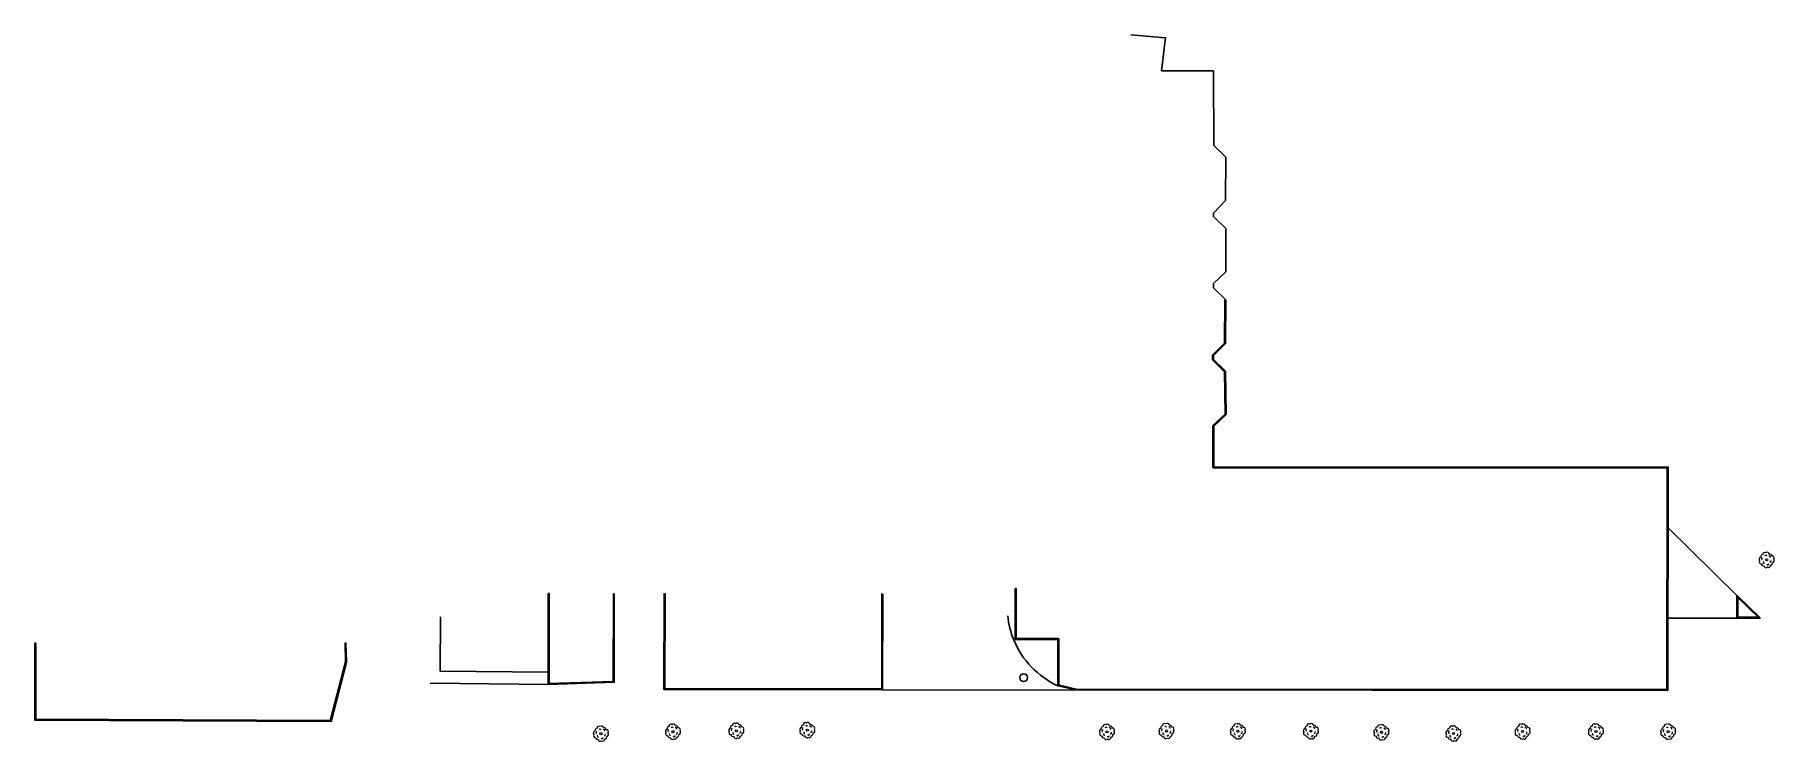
# Model space of a CAD drawing. Header units: metres. Extents: x -170671 to 7046476, y -35663801 to 566855.
# Drawn here: x 654 to 15315, y 18917 to 24873 of the extents above; entities that cross this region are included whole.
import ezdxf

# ---------------------------------------------------------------- set-up
doc = ezdxf.new("R2010")
doc.units = ezdxf.units.M
doc.header["$LTSCALE"] = 100
doc.layers.add('0-mur', color=250, linetype='Continuous')
doc.layers.add('0-véget', color=3, linetype='Continuous')

# ---------------------------------------------------------------- blocks, each defined once
blk = doc.blocks.new('BLSYM081 - 2025')
at = {"color": 92, "linetype": 'Continuous', "lineweight": 0}
blk.add_circle((0, 0), 0.45, dxfattribs=at)
for centre, radius, start, end in [((-2.27, 0.52), 0.894, 88.45835, 215.19285), ((-1.44, 1.59), 0.825, 83.43526, 192.72674), ((-1.52, -0.18), 0.415, 90.58954, 253.71276), ((-1.17, 1.38), 0.385, 40.54939, 221.51773), ((-0.57, 2.46), 0.782, 43.69255, 183.59689), ((0.52, 2.27), 0.894, -1.54165, 125.19285), ((0.61, 1.41), 0.415, -29.41046, 133.71276), ((1.59, 1.44), 0.825, -6.56474, 102.72674), ((1.78, 0.32), 0.385, -79.45061, 101.51792), ((2.27, -0.52), 0.894, -91.54165, 35.19285), ((2.46, 0.57), 0.782, -46.30745, 93.59689), ((-2.46, -0.57), 0.782, 133.69255, 273.59689), ((-1.59, -1.44), 0.825, 173.43526, 282.72674), ((-0.52, -2.27), 0.894, 178.45835, 305.19285), ((-0.61, -1.7), 0.385, 160.54939, 341.51751), ((0.57, -2.46), 0.782, -136.30745, 3.59689), ((0.91, -1.23), 0.415, -149.41046, 13.71274), ((1.44, -1.59), 0.825, -96.56474, 12.72674)]:
    blk.add_arc(centre, radius, start, end, dxfattribs=at)

msp = doc.modelspace()

# ---------------------------------------------------------------- linework, layer by layer
at = {"layer": '0-mur', "color": 0, "extrusion": (0, 0, -1)}
msp.add_line((15176.06, 19962.863), (14993.8, 20141.073), dxfattribs=at)
for points in [[(-9886.139, 24873.295), (-10180.156, 24848.852), (-10146.443, 24570.554), (-10584.015, 24569.996), (-10587.562, 23941.781), (-10687.562, 23842.447), (-10685.797, 23478.712), (-10582.513, 23371.6), (-10582.544, 23343.423), (-10687.209, 23241.735), (-10688.488, 22878.658), (-10582.947, 22779.011), (-10583.193, 22743.459), (-10686.847, 22641.818), (-10684.644, 22276.352), (-10583.802, 22175.553), (-10583.834, 22139.36), (-10683.944, 22039.949), (-10689.886, 21677.205), (-10585.499, 21578.636), (-10585.256, 21234.026), (-14412.922, 21235.178), (-14411.402, 19352.287), (-9423.714, 19356.36), (-9272.925, 19391.677), (-9273.246, 19782.31), (-8913.45, 19782.614), (-8913.798, 20209.949)], [(-5535.887, 20166.805), (-5534.849, 19421.31), (-4978.563, 19401.847), (-4979.638, 20167.565)], [(-7797.331, 20163.623), (-7796.208, 19358.212), (-5954.07, 19360.176), (-5955.197, 20166.186)], [(-4979.674, 19505.189), (-4068.009, 19514.995), (-4072.905, 19971.171)]]:
    msp.add_lwpolyline(points, dxfattribs=at)
at = {"layer": '0-mur', "extrusion": (0, 0, -1)}
for points in [[(-10686.843, 22640.124), (-10684.658, 22277.998), (-10676.657, 22278.044), (-10678.843, 22640.17)], [(-10583.804, 22177.196), (-10583.842, 22137.669), (-10575.845, 22137.666), (-10575.801, 22177.192)], [(-10683.485, 22275.175), (-10582.625, 22174.372), (-10576.974, 22180.015), (-10677.834, 22280.818)], [(-10582.657, 22140.519), (-10682.794, 22041.064), (-10677.158, 22035.407), (-10577.024, 22134.814)], [(-10683.972, 22038.312), (-10689.862, 21678.943), (-10681.86, 21678.839), (-10675.979, 22038.16)], [(-10585.503, 21580.33), (-10585.258, 21229.993), (-10577.261, 21229.99), (-10577.496, 21580.374)], [(-10688.607, 21676.004), (-10584.25, 21577.44), (-10578.755, 21583.264), (-10683.122, 21681.78)], [(-10581.254, 21234.024), (-14408.92, 21235.176), (-14408.921, 21227.16), (-10581.255, 21226.007)], [(-662.175, 19750.637), (-662.434, 19106.28), (-654.437, 19106.277), (-654.172, 19750.633)]]:
    msp.add_lwpolyline(points, close=True, dxfattribs=at)
at = {"layer": '0-mur', "color": 0, "extrusion": (0, 0, -1)}
for points in [[(-14412.924, 21231.146), (-14411.41, 19356.271), (-14403.397, 19356.315), (-14404.927, 21231.142)], [(-4978.561, 19406.03), (-4979.638, 20167.565), (-4987.636, 20167.569), (-4986.568, 19405.985)], [(-5535.887, 20166.805), (-5534.846, 19425.193), (-5526.849, 19425.19), (-5527.89, 20166.802)], [(-5954.067, 19364.209), (-5955.197, 20166.186), (-5963.194, 20166.19), (-5962.064, 19364.212)], [(-7797.331, 20163.623), (-7796.206, 19362.244), (-7788.209, 19362.241), (-7789.334, 20163.62)], [(-8913.447, 19786.647), (-8913.798, 20209.949), (-8921.795, 20209.953), (-8921.454, 19786.602)], [(-15000.6, 20143.924), (-15000.453, 19965.838), (-14992.456, 19965.835), (-14992.593, 20143.968)], [(-15176.06, 19962.863), (-14993.8, 20141.073), (-14999.393, 20146.82), (-15181.657, 19968.561)], [(-14996.449, 19969.869), (-15178.866, 19969.697), (-15178.861, 19961.679), (-14996.45, 19961.852)], [(-3272.595, 19592.378), (-3267.471, 19750.79), (-3275.459, 19751.09), (-3280.592, 19592.631)], [(-9277.247, 19782.312), (-8917.451, 19782.616), (-8917.45, 19790.633), (-9277.246, 19790.329)], [(-9272.929, 19394.864), (-9273.243, 19786.343), (-9281.24, 19786.346), (-9280.927, 19394.868)], [(-3142.552, 19096.275), (-3272.722, 19593.549), (-3280.461, 19591.509), (-3150.291, 19094.235)], [(-5530.99, 19421.187), (-4982.703, 19402.027), (-4982.433, 19409.989), (-5530.71, 19429.197)], [(-7792.203, 19358.258), (-5958.071, 19360.178), (-5958.076, 19368.196), (-7792.217, 19366.228)], [(-9423.263, 19356.469), (-9276.02, 19390.951), (-9277.836, 19398.782), (-9425.088, 19364.253)], [(-14407.401, 19352.284), (-9424.176, 19356.353), (-9424.175, 19364.369), (-14407.406, 19360.302)], [(-658.458, 19110.266), (-3146.441, 19099.242), (-3146.412, 19091.22), (-658.413, 19102.291)]]:
    msp.add_lwpolyline(points, close=True, dxfattribs=at)
at = {"layer": '0-mur', "color": 0}
for points in [[(14992.608, 20153.432), (14412.513, 20720.745)], [(14992.449, 19961.85), (14411.888, 19962.337)], [(654.172, 19750.633), (654.442, 19102.294), (3149.945, 19090.73), (3280.611, 19592.037), (3275.459, 19751.09)], [(9272.925, 19391.677), (9273.246, 19782.31)], [(4978.563, 19401.847), (3983.336, 19412.544)], [(9415.782, 19355.971), (7796.208, 19358.212)]]:
    msp.add_lwpolyline(points, dxfattribs=at)
msp.add_lwpolyline([(14992.449, 19961.85), (15188.679, 19961.698), (14992.608, 20153.432), (14992.449, 19961.85)], close=True, dxfattribs=at)
msp.add_lwpolyline([(9272.925, 19391.677, -0.190336619), (8900.32, 19778.797, -0.07615774), (8851.357, 19980.487)], format="xyb", dxfattribs=at)
msp.add_circle((8983.985, 19460.453), 32.73, dxfattribs=at)

# ---------------------------------------------------------------- block references
at = {"layer": '0-véget', "color": 0, "linetype": 'Continuous', "lineweight": 0}
for p, xscale, yscale, zscale, rotation in [((15243.026, 20451.749), 20.00000029806431, 20.00000029806431, 20.00000029806431, 276.7797354001526), ((5422.998, 18988.988), 20.00000029806431, 20.00000029806431, 20.00000029806431, 276.7797354001526), ((6029.711, 19004.777), 20.00000029806431, 20.00000029806431, 20.00000029806431, 276.7797354001526), ((6563.748, 19013.075), 20.00000029806431, 20.00000029806431, 20.00000029806431, 276.7797354001526), ((7161.521, 19018.466), 20.00000029806431, 20.00000029806431, 20.00000029806431, 276.7797354001526), ((9686.278, 19003.532), 20.00000029806431, 20.00000029806431, 20.00000029806431, 276.7797354001526), ((10187.484, 19011.548), 20.00000029806431, 20.00000029806431, 20.00000029806431, 276.7797354001526), ((10788.764, 19008.975), 20.00000029806431, 20.00000029806431, 20.00000029806431, 276.7797354001526), ((11403.884, 19009.215), 20.00000029806431, 20.00000029806431, 20.00000029806431, 276.7797354001526), ((11998.119, 19000.405), 20.00000029806431, 20.00000029806431, 20.00000029806431, 276.7797354001526), ((12604.539, 18990.294), 20.00000029806431, 20.00000029806431, 20.00000029806431, 276.7797354001526), ((13186.862, 19006.79), 20.00000029806431, 20.00000029806431, 20.00000029806431, 276.7797354001526), ((13805.105, 19007.106), 20.00000029798391, 20.00000029798391, 20.00000029798391, 275.2016504284714), ((14413.509, 19005.258), 20.00000029806431, 20.00000029806431, 20.00000029806431, 276.7797354001526)]:
    msp.add_blockref('BLSYM081 - 2025', p, dxfattribs=dict(at, xscale=xscale, yscale=yscale, zscale=zscale, rotation=rotation))

doc.saveas('drawing.dxf')
